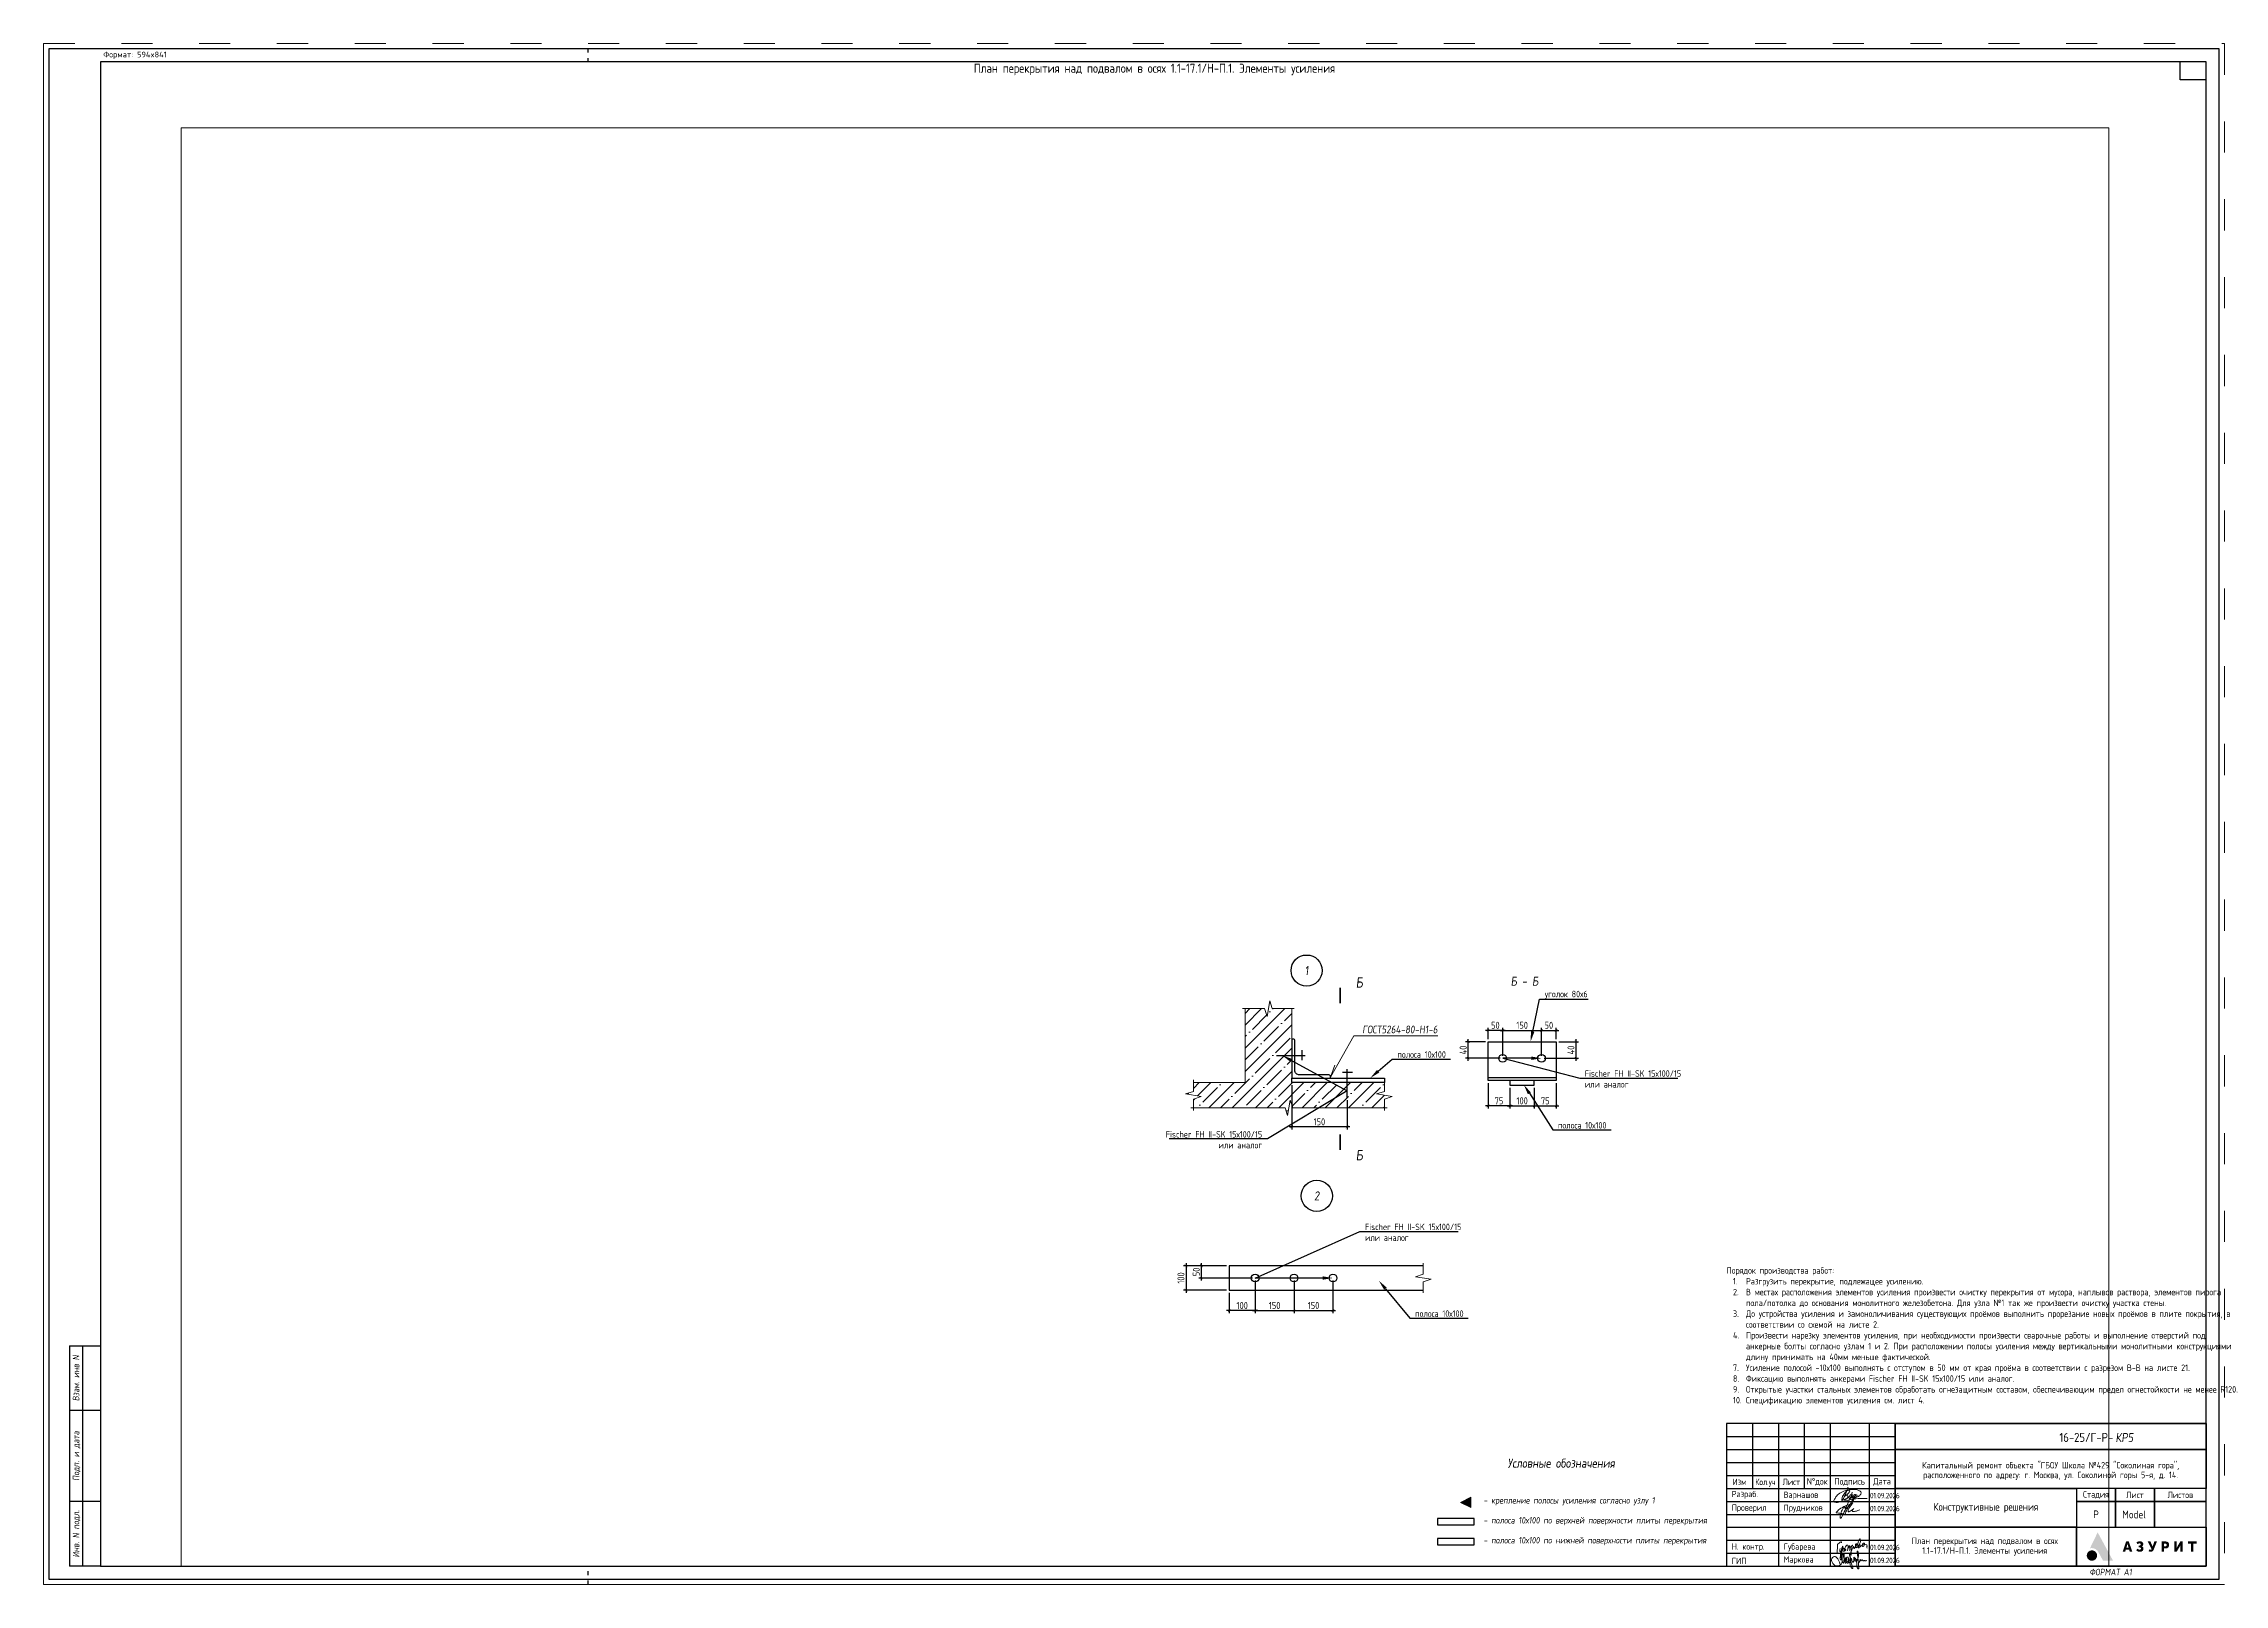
# Paper-space layout '3' of a CAD drawing. Header units: millimetres. Extents: x 2 to 843, y -2 to 592.
import ezdxf
from ezdxf import colors
from ezdxf.entities.mleader import LeaderData, LeaderLine
from ezdxf.enums import TextEntityAlignment as Align
from ezdxf.math import Vec2, Vec3

# ---------------------------------------------------------------- set-up
doc = ezdxf.new("R2010")
doc.units = ezdxf.units.MM
doc.header["$PDMODE"] = 34
doc.linetypes.add('ACAD_ISO03W100', pattern=[30, 12, -18])
doc.layers.get('Defpoints').update_dxf_attribs({"lineweight": 0})
doc.layers.add('_NPLT_SIGN', color=5, linetype='Continuous', lineweight=5)
doc.layers.add('КР_Размеры', color=7, linetype='Continuous', lineweight=5)
for name, color, linetype in [('_RAMKA', 7, 'Continuous'), ('_STAMP', 7, 'Continuous'), ('_TEXT', 7, 'Continuous'), ('КР_Металл', 3, 'Continuous'), ('КР_Основная', 7, 'Continuous')]:
    doc.layers.add(name, color=color, linetype=linetype)
doc.styles.add('ISOCPEUR', font='isocpeur.ttf', dxfattribs={"width": 0.85})
doc.styles.add('SIMPLEX', font='simplex.shx', dxfattribs={"width": 0.85})
doc.dimstyles.new('R_1', dxfattribs={"dimtxt": 2.7, "dimasz": 1, "dimexe": 1, "dimexo": 1, "dimgap": 0.6, "dimtad": 1, "dimdec": 0, "dimrnd": 5, "dimzin": 4, "dimdsep": 46, "dimtxsty": 'ISOCPEUR', "dimblk": 'ARCHTICK', "dimcen": 0, "dimdle": 1, "dimclrd": 256, "dimclre": 256, "dimclrt": 256, "dimadec": 0, "dimazin": 0, "dimtfac": 2, "dimtdec": 0, "dimtofl": 0, "dimtmove": 0, "dimatfit": 3, "dimfxl": 1, "dimtvp": 3, "dimtfill": 1, "dimtolj": 1, "dimtzin": 0, "dimarcsym": 0})

psp = doc.layouts.new('3')

# ---------------------------------------------------------------- texts
at = {"layer": '_TEXT', "style": 'ISOCPEUR', "oblique": 7, "width": 0.85}
for s, p in [('1', (489.08, 234.64)), ('Б - Б', (573.11, 230.54)), ('2', (492.99, 147.77))]:
    psp.add_text(s, height=3.5, dxfattribs=at).set_placement(p, align=Align.MIDDLE_CENTER)
at = {"layer": '_TEXT', "lineweight": 5, "style": 'ISOCPEUR', "oblique": 7, "width": 0.85}
psp.add_text('ГОСТ5264-80-Н1-6', height=3, dxfattribs=at).set_placement((510.55, 210.44))
at = {"layer": '_TEXT', "style": 'ISOCPEUR', "oblique": 7, "width": 0.85}
for s, height, p in [('Условные обозначения', 3.5, (566.6, 42.97)), ('- крепление полосы усиления согласно узлу 1', 2.5, (557.28, 29.16)), ('- полоса 10х100 по верхней поверхности плиты перекрытия', 2.5, (557.28, 21.46)), ('- полоса 10х100 по нижней поверхности плиты перекрытия', 2.5, (557.28, 13.76))]:
    psp.add_text(s, height=height, dxfattribs=at).set_placement(p)
at = {"layer": '_TEXT', "insert": (430.41, 582.04), "char_height": 3.5, "attachment_point": 5, "style": 'ISOCPEUR'}
psp.add_mtext('План перекрытия над подвалом в осях 1.1-17.1/Н-П.1. Элементы усиления', dxfattribs=at)
at = {"layer": '_TEXT', "style": 'ISOCPEUR'}
for s, width, heights, insert, char_height, attachment_point in [('\\A1;Порядок производства работ:\\P\\pxi-2,l3,t3;1.^IРазгрузить перекрытие, подлежащее усилению.\\P2.^IВ местах расположения элементов усиления произвести очистку перекрытия от мусора, наплывов раствора, элементов пирога пола/потолка до основания монолитного железобетона. Для узла №1 так же произвести очистку участка стены.\\P3.^IДо устройства усиления и замоноличивания существующих проёмов выполнить прорезание новых проёмов в плите покрытия, в соответствии со схемой на листе 2.\\P4.^IПроизвести нарезку элементов усиления, при необходимости произвести сварочные работы и выполнение отверстий под анкерные болты согласно узлам 1 и 2. При расположении полосы усиления между вертикальными монолитными конструкциями длину принимать на 40мм меньше фактической.\\P7.^IУсиление полосой -10х100 выполнять с отступом в 50 мм от края проёма в соответствии с разрезом В-В на листе 21.\\P8.^IФиксацию выполнять анкерами Fischer FH II-SK 15х100/15 или аналог.\\P9.^IОткрытые участки стальных элементов обработать огнезащитным составом, обеспечивающим предел огнестойкости не менее R120.\\P10.^IСпецификацию элементов усиления см. лист 4.', 185, [0], (651, 120.28), 2.5, 1), ('Model', 13.3529, [9.08], (808.19, 24.96), 3, 5)]:
    psp.add_mtext_dynamic_manual_height_columns(s, width=width, gutter_width=12.5, heights=heights, dxfattribs=dict(at, insert=insert, char_height=char_height, attachment_point=attachment_point))
at = {"layer": '_TEXT', "color": 5, "insert": (750.58, 12.58), "char_height": 2.5, "attachment_point": 5, "line_spacing_factor": 0.9, "style": 'ISOCPEUR'}
psp.add_mtext_dynamic_manual_height_columns('{\\C256;План перекрытия над подвалом в осях 1.1-17.1/Н-П.1. Элементы усиления}', width=69.1586, gutter_width=0, heights=[14.57], dxfattribs=at)
at = {"layer": 'КР_Металл', "color": 0, "lineweight": 5, "style": 'ISOCPEUR', "oblique": 7, "width": 0.85}
psp.add_text('Б', height=4, dxfattribs=at).set_placement((508, 228.04))
psp.add_text('Б', height=4, dxfattribs=at).set_placement((508, 165.46), align=Align.TOP_LEFT)

# ---------------------------------------------------------------- blocks, each defined once
blk = doc.blocks.new('Логотип Азурит')
at = {"layer": '_STAMP', "linetype": 'Continuous', "true_color": 0x2a3756}
h = blk.add_hatch(color=159, dxfattribs=at)
h.dxf.hatch_style = 1
h.paths.add_polyline_path([(-39.4, 8.5), (-40.02, 9.65), (-40.61, 10.74), (-41.14, 11.7), (-41.62, 12.59), (-41.79, 12.89), (-41.86, 13.01), (-41.91, 12.94), (-41.99, 12.78), (-42.39, 11.96), (-42.77, 11.18), (-43.09, 10.5), (-43.47, 9.72), (-44.18, 8.26), (-44.5, 7.6), (-44.73, 7.14), (-44.85, 6.9), (-44.7, 6.93), (-44.51, 6.95), (-44.27, 6.97), (-44.09, 6.97), (-43.91, 6.96), (-43.74, 6.94), (-43.56, 6.91), (-43.39, 6.87), (-43.22, 6.81), (-43.05, 6.75), (-42.89, 6.68), (-42.73, 6.59), (-42.58, 6.5), (-42.43, 6.4), (-42.29, 6.29), (-42.15, 6.17), (-42.03, 6.04), (-41.91, 5.91), (-41.79, 5.77), (-41.72, 5.65), (-41.63, 5.5), (-41.3, 4.9), (-41.02, 4.39), (-40.57, 3.56), (-40.05, 2.59), (-39.78, 2.11), (-37.86, 2.11), (-36.5, 2.11), (-35.94, 2.12), (-36.48, 3.13), (-36.82, 3.75), (-37.16, 4.37), (-37.67, 5.33), (-38.2, 6.3), (-38.54, 6.93), (-38.87, 7.53)])
h = blk.add_hatch(color=159, dxfattribs=at)
h.dxf.hatch_style = 1
h.paths.add_polyline_path([(-29.3, 7.88), (-29.63, 8.84), (-29.86, 9.53), (-30.37, 9.54), (-30.87, 9.54), (-30.93, 9.38), (-31.26, 8.4), (-31.64, 7.27), (-31.97, 6.31), (-32.19, 5.64), (-32.05, 5.63), (-31.71, 5.62), (-31.23, 5.62), (-31.11, 6.03), (-30.99, 6.44), (-30.37, 6.44), (-29.75, 6.44), (-29.63, 6.03), (-29.52, 5.62), (-29.03, 5.62), (-28.54, 5.62), (-28.6, 5.8), (-28.93, 6.79)])
h.paths.add_polyline_path([(-30.77, 7.21), (-30.74, 7.31), (-30.56, 7.93), (-30.43, 8.43), (-30.39, 8.59), (-30.37, 8.65), (-30.35, 8.64), (-30.31, 8.45), (-30.22, 8.08), (-30.11, 7.66), (-30.01, 7.33), (-29.97, 7.21), (-30.37, 7.21)], flags=16)
h = blk.add_hatch(color=159, dxfattribs=at)
h.dxf.hatch_style = 1
h.paths.add_polyline_path([(-24.39, 7.35), (-24.47, 7.43), (-24.56, 7.5), (-24.66, 7.56), (-24.81, 7.65), (-24.74, 7.69), (-24.65, 7.75), (-24.55, 7.86), (-24.45, 7.97), (-24.38, 8.09), (-24.35, 8.18), (-24.32, 8.25), (-24.31, 8.34), (-24.3, 8.45), (-24.3, 8.65), (-24.31, 8.73), (-24.34, 8.82), (-24.41, 8.99), (-24.51, 9.14), (-24.63, 9.28), (-24.78, 9.39), (-24.95, 9.48), (-25.13, 9.55), (-25.34, 9.59), (-25.56, 9.6), (-25.74, 9.6), (-25.91, 9.58), (-26.08, 9.55), (-26.23, 9.51), (-26.39, 9.46), (-26.53, 9.39), (-26.67, 9.32), (-26.8, 9.23), (-26.9, 9.15), (-26.81, 8.98), (-26.64, 8.66), (-26.54, 8.5), (-26.51, 8.5), (-26.46, 8.54), (-26.35, 8.61), (-26.21, 8.67), (-26.07, 8.73), (-25.93, 8.77), (-25.82, 8.79), (-25.72, 8.79), (-25.62, 8.79), (-25.53, 8.76), (-25.46, 8.73), (-25.39, 8.68), (-25.34, 8.62), (-25.3, 8.55), (-25.26, 8.45), (-25.26, 8.36), (-25.27, 8.27), (-25.32, 8.18), (-25.36, 8.13), (-25.39, 8.08), (-25.44, 8.05), (-25.49, 8.02), (-25.63, 7.99), (-25.84, 7.98), (-26.1, 7.97), (-26.1, 7.6), (-26.1, 7.24), (-25.78, 7.23), (-25.54, 7.21), (-25.45, 7.2), (-25.38, 7.18), (-25.33, 7.15), (-25.28, 7.12), (-25.25, 7.08), (-25.21, 7.02), (-25.19, 6.96), (-25.17, 6.9), (-25.17, 6.76), (-25.18, 6.7), (-25.2, 6.64), (-25.23, 6.58), (-25.26, 6.53), (-25.31, 6.49), (-25.37, 6.45), (-25.44, 6.43), (-25.52, 6.41), (-25.69, 6.39), (-25.78, 6.39), (-25.87, 6.41), (-26, 6.45), (-26.16, 6.51), (-26.3, 6.6), (-26.43, 6.69), (-26.53, 6.76), (-26.77, 6.45), (-26.93, 6.26), (-26.97, 6.2), (-26.98, 6.15), (-26.97, 6.11), (-26.94, 6.07), (-26.82, 5.97), (-26.62, 5.84), (-26.41, 5.73), (-26.19, 5.65), (-25.97, 5.59), (-25.78, 5.57), (-25.53, 5.57), (-25.3, 5.58), (-25.12, 5.61), (-24.99, 5.65), (-24.87, 5.71), (-24.75, 5.78), (-24.64, 5.85), (-24.54, 5.94), (-24.45, 6.03), (-24.37, 6.13), (-24.31, 6.23), (-24.25, 6.37), (-24.21, 6.51), (-24.2, 6.66), (-24.2, 6.82), (-24.21, 6.94), (-24.24, 7.06), (-24.28, 7.16), (-24.33, 7.26)])
h = blk.add_hatch(color=159, dxfattribs=at)
h.dxf.hatch_style = 1
h.paths.add_polyline_path([(-19.61, 8.04), (-19.36, 8.68), (-19.14, 9.22), (-19.03, 9.53), (-19.17, 9.54), (-19.52, 9.54), (-20.02, 9.54), (-20.05, 9.44), (-20.31, 8.65), (-20.59, 7.81), (-20.63, 7.68), (-20.66, 7.62), (-20.67, 7.61), (-20.7, 7.67), (-20.82, 7.97), (-21.01, 8.4), (-21.34, 9.1), (-21.54, 9.54), (-22.06, 9.54), (-22.58, 9.54), (-22.4, 9.17), (-21.88, 8.17), (-21.32, 7.06), (-21.11, 6.63), (-21.09, 6.56), (-21.1, 6.52), (-21.15, 6.45), (-21.21, 6.41), (-21.28, 6.38), (-21.37, 6.37), (-21.45, 6.37), (-21.55, 6.39), (-21.64, 6.43), (-21.74, 6.49), (-21.82, 6.53), (-21.86, 6.49), (-21.92, 6.39), (-22.11, 6.05), (-22.23, 5.85), (-22.18, 5.81), (-22.08, 5.75), (-21.95, 5.69), (-21.81, 5.63), (-21.69, 5.59), (-21.51, 5.57), (-21.31, 5.57), (-21.12, 5.59), (-20.97, 5.62), (-20.88, 5.66), (-20.79, 5.71), (-20.71, 5.77), (-20.63, 5.84), (-20.56, 5.93), (-20.48, 6.02), (-20.35, 6.23), (-20.28, 6.35), (-20.21, 6.51), (-19.92, 7.25)])
h = blk.add_hatch(color=159, dxfattribs=at)
h.dxf.hatch_style = 1
h.paths.add_polyline_path([(-14.46, 7.53), (-14.41, 7.64), (-14.37, 7.74), (-14.33, 7.96), (-14.31, 8.19), (-14.32, 8.41), (-14.37, 8.63), (-14.45, 8.83), (-14.5, 8.93), (-14.55, 9.02), (-14.62, 9.1), (-14.69, 9.18), (-14.81, 9.29), (-14.92, 9.37), (-15.06, 9.43), (-15.21, 9.49), (-15.33, 9.52), (-15.49, 9.53), (-16.3, 9.54), (-17.21, 9.54), (-17.21, 7.58), (-17.21, 5.62), (-16.73, 5.62), (-16.25, 5.62), (-16.25, 6.23), (-16.25, 6.83), (-15.87, 6.83), (-15.58, 6.84), (-15.35, 6.86), (-15.17, 6.91), (-14.99, 6.98), (-14.83, 7.08), (-14.69, 7.2), (-14.56, 7.36)])
h.paths.add_polyline_path([(-15.6, 7.68), (-15.67, 7.66), (-15.95, 7.66), (-16.25, 7.66), (-16.25, 8.2), (-16.25, 8.74), (-15.93, 8.73), (-15.64, 8.72), (-15.57, 8.7), (-15.51, 8.67), (-15.42, 8.6), (-15.35, 8.51), (-15.32, 8.45), (-15.3, 8.39), (-15.29, 8.19), (-15.29, 8.07), (-15.3, 8), (-15.32, 7.94), (-15.35, 7.88), (-15.39, 7.82), (-15.43, 7.78), (-15.53, 7.71)], flags=16)
h = blk.add_hatch(color=159, dxfattribs=at)
h.dxf.hatch_style = 1
h.paths.add_polyline_path([(-10.09, 7.82), (-9.98, 8.03), (-9.94, 8.12), (-9.95, 7.93), (-9.96, 7.49), (-9.97, 6.69), (-9.97, 5.62), (-9.5, 5.62), (-9.04, 5.62), (-9.04, 7.58), (-9.04, 9.54), (-9.51, 9.54), (-9.99, 9.54), (-10.36, 8.91), (-10.84, 8.1), (-11.03, 7.78), (-11.26, 7.34), (-11.37, 7.13), (-11.42, 7.05), (-11.41, 7.31), (-11.39, 7.78), (-11.39, 8.55), (-11.39, 9.54), (-11.86, 9.54), (-12.34, 9.54), (-12.34, 7.58), (-12.34, 5.62), (-11.86, 5.62), (-11.37, 5.62), (-11.18, 5.95), (-10.61, 6.89), (-10.31, 7.42)])
h = blk.add_hatch(color=159, dxfattribs=at)
h.dxf.hatch_style = 1
h.paths.add_polyline_path([(-3.74, 9.14), (-3.74, 9.54), (-5.42, 9.54), (-7.09, 9.54), (-7.09, 9.14), (-7.09, 8.74), (-6.5, 8.74), (-5.9, 8.74), (-5.9, 7.18), (-5.9, 5.62), (-5.43, 5.62), (-4.95, 5.62), (-4.95, 7.18), (-4.95, 8.74), (-4.35, 8.74), (-3.74, 8.74)])
at = {"layer": '_STAMP', "linetype": 'Continuous', "true_color": 0x1447b7}
h = blk.add_hatch(color=162, dxfattribs=at)
h.dxf.hatch_style = 1
h.paths.add_polyline_path([(-42.09, 4.22), (-42.11, 4.4), (-42.15, 4.58), (-42.2, 4.76), (-42.27, 4.93), (-42.35, 5.1), (-42.45, 5.26), (-42.57, 5.41), (-42.7, 5.55), (-42.8, 5.64), (-42.91, 5.72), (-43.14, 5.86), (-43.38, 5.97), (-43.63, 6.05), (-43.89, 6.09), (-44.15, 6.1), (-44.42, 6.07), (-44.55, 6.04), (-44.68, 6.01), (-44.87, 5.94), (-45.05, 5.85), (-45.22, 5.74), (-45.37, 5.62), (-45.51, 5.49), (-45.63, 5.35), (-45.75, 5.19), (-45.84, 5.03), (-45.92, 4.85), (-45.98, 4.67), (-46.03, 4.49), (-46.06, 4.29), (-46.07, 4.1), (-46.05, 3.9), (-46.02, 3.7), (-45.97, 3.51), (-45.92, 3.37), (-45.87, 3.24), (-45.8, 3.11), (-45.72, 2.99), (-45.64, 2.88), (-45.54, 2.77), (-45.44, 2.67), (-45.33, 2.57), (-45.22, 2.49), (-45.1, 2.41), (-44.98, 2.34), (-44.85, 2.28), (-44.72, 2.22), (-44.58, 2.18), (-44.44, 2.15), (-44.3, 2.13), (-44.05, 2.12), (-43.8, 2.14), (-43.57, 2.19), (-43.34, 2.26), (-43.12, 2.37), (-42.92, 2.5), (-42.73, 2.65), (-42.56, 2.83), (-42.44, 2.99), (-42.34, 3.15), (-42.26, 3.32), (-42.19, 3.49), (-42.14, 3.67), (-42.11, 3.85), (-42.09, 4.03)])
blk = doc.blocks.new('_Azurit_Stamp')
at = {"layer": '_NPLT_SIGN'}
for points, knots in [([(-135.62, 26.32), (-135.39, 26.34), (-134.29, 26.7), (-133.23, 27.53), (-133.15, 28.05), (-132.93, 29.17), (-136.73, 29.8), (-138.89, 29.27), (-141.37, 28.37), (-142.8, 26.83), (-143.43, 25.69), (-143.77, 24.83), (-142.52, 24.49), (-140.48, 24.9), (-137.71, 25.59), (-134.61, 26.27), (-130.77, 26.07)], [0, 0, 0, 0, 0.00299112, 0.00630591, 0.00960495, 0.01564427, 0.0235417, 0.03307061, 0.04068731, 0.0472924, 0.052033, 0.05589459, 0.06060815, 0.06742814, 0.07629614, 0.08709949, 0.08709949, 0.08709949, 0.08709949]), ([(-136.58, 28.49), (-136.65, 27.69), (-137.47, 25.77), (-138.92, 22.35), (-140.01, 19.89), (-140.58, 18.99), (-140.92, 18.58), (-141.04, 18.51), (-141.23, 18.6), (-141.07, 20.12), (-140.57, 21.49), (-139.88, 22.55), (-139.54, 22.82), (-139.4, 22.9), (-139.29, 22.84), (-139.21, 22.54), (-139.21, 22.25), (-139.15, 22.15), (-138.89, 22.17), (-138.18, 22.75), (-136.93, 24.52), (-135.94, 26.06), (-135.72, 26.52)], [0, 0, 0, 0, 0.00721881, 0.01650567, 0.02467053, 0.02935577, 0.03125477, 0.03221528, 0.03426815, 0.03776523, 0.04241777, 0.04586757, 0.04789947, 0.04868087, 0.04933619, 0.05012318, 0.05091103, 0.05164706, 0.05307341, 0.0567387, 0.06211402, 0.06704161, 0.06704161, 0.06704161, 0.06704161]), ([(-138.54, 29.73), (-138.23, 30.29), (-138.17, 30.35), (-138.13, 30.35), (-138.13, 30.28), (-138.93, 28.09), (-140.15, 25.52), (-140.39, 25.35), (-140.48, 25.35), (-140.59, 26.12), (-140.3, 26.92), (-139.24, 28.44), (-138.32, 29.25), (-137.92, 29.41), (-137.51, 29.3), (-137.35, 28.84), (-137.93, 28.05), (-139.09, 27.12), (-139.52, 26.89), (-139.64, 26.84), (-139.64, 26.87), (-139.59, 26.92), (-138.96, 27.35), (-138.41, 27.4), (-138.16, 26.91), (-138.23, 26.73), (-138.23, 26.26), (-138.84, 25.79), (-139.34, 25.64), (-139.56, 25.64), (-139.65, 25.64), (-139.65, 25.69), (-139.46, 25.78), (-138.59, 26.13), (-138.21, 26.26), (-137.78, 26.59), (-137.49, 27.32), (-137.1, 27.59), (-136.7, 27.62), (-136.61, 27.38), (-136.65, 26.97), (-136.8, 26.68), (-137.14, 26.23), (-137.49, 26.08), (-137.79, 26.05), (-137.85, 26.42), (-137.68, 26.85)], [0, 0, 0, 0, 0.00084043, 0.00104969, 0.00371864, 0.00945796, 0.01543448, 0.01897204, 0.0202508, 0.02213745, 0.025948, 0.03024455, 0.03408673, 0.03636794, 0.03784103, 0.03991667, 0.0431516, 0.0463861, 0.04869202, 0.04940408, 0.04966041, 0.05061238, 0.05212417, 0.05416473, 0.05557826, 0.05690551, 0.05846862, 0.06038446, 0.06203112, 0.06293682, 0.06333319, 0.06371317, 0.06502521, 0.06671651, 0.06877673, 0.07066608, 0.07263578, 0.07445661, 0.07568926, 0.07685654, 0.07793779, 0.07936629, 0.08076287, 0.08213479, 0.0832984, 0.08454928, 0.08454928, 0.08454928, 0.08454928]), ([(-135.72, 26.52), (-137.1, 24.23), (-137.88, 22.99), (-138.57, 21.79), (-139.06, 20.78), (-139.41, 19.69)], [0, 0, 0, 0, 0.006033, 0.01037497, 0.01437395, 0.01437395, 0.01437395, 0.01437395]), ([(-136.29, 27.59), (-136.57, 27.2), (-136.75, 26.81), (-136.98, 26.46), (-136.81, 26.29), (-136.61, 26.3), (-136.19, 26.83), (-136.03, 27.05), (-135.71, 27.59), (-135.34, 27.7), (-135.25, 27.61), (-135.27, 27.34), (-135.62, 26.63), (-136.06, 25.44)], [0, 0, 0, 0, 0.0014448, 0.00263215, 0.00357107, 0.00479361, 0.00604223, 0.00776758, 0.00916622, 0.01041376, 0.01126103, 0.01255992, 0.01510728, 0.01510728, 0.01510728, 0.01510728]), ([(-136.06, 25.44), (-136.5, 24.84), (-137.04, 24.75), (-135.67, 27.04), (-134.99, 27.51), (-134.48, 27.51), (-134.72, 26.64), (-135.62, 26.32)], [0, 0, 0, 0, 0.0043322, 0.00875939, 0.01314743, 0.01560478, 0.01819439, 0.01819439, 0.01819439, 0.01819439]), ([(-139.41, 19.69), (-139.43, 19.91), (-139.63, 20.11), (-140.32, 20.29), (-140.76, 20.35), (-141.76, 20.46), (-142.53, 20.57), (-142.72, 20.7), (-142.65, 20.9), (-141.26, 22.19), (-139.23, 23.27), (-137.69, 23.83), (-136.3, 24.42)], [0, 0, 0, 0, 0.00133273, 0.00291014, 0.00527727, 0.00771089, 0.0099081, 0.01123956, 0.01378857, 0.01860342, 0.02498297, 0.03095103, 0.03095103, 0.03095103, 0.03095103]), ([(-136.3, 24.42), (-136.8, 23.81), (-137.6, 22.58), (-138.1, 21.69), (-138.17, 21.07), (-138.07, 20.88), (-137.65, 21.01), (-136.93, 21.48), (-136.33, 21.94), (-135.93, 22.22)], [0, 0, 0, 0, 0.00358547, 0.0069927, 0.00902813, 0.0104311, 0.01208248, 0.01432682, 0.01662101, 0.01662101, 0.01662101, 0.01662101]), ([(-135.93, 22.22), (-136.54, 21.62), (-136.54, 21.23), (-136.15, 21), (-135.58, 21.07), (-134.78, 21.3), (-133.61, 21.74)], [0, 0, 0, 0, 0.001856638, 0.003408182, 0.005449293, 0.008361929, 0.008361929, 0.008361929, 0.008361929]), ([(-142.35, 4.76), (-142.31, 6.1), (-142.19, 7.03), (-142.19, 8.02), (-142.19, 8.4), (-142.12, 8.47), (-141.13, 9.36), (-140.83, 9.44), (-140.71, 9.44), (-140.63, 9.36), (-140.63, 9.01)], [0, 0, 0, 0, 0.0035831, 0.00610071, 0.00770703, 0.00968285, 0.01159584, 0.01352143, 0.01412232, 0.01475797, 0.01475797, 0.01475797, 0.01475797]), ([(-138.29, 6.9), (-137.7, 7.13), (-137.2, 7.42), (-136.65, 7.8), (-136.5, 7.89), (-136.43, 7.99), (-136.45, 8.09), (-136.53, 8.06), (-136.81, 7.56), (-136.92, 7.19), (-137.02, 6.21), (-136.96, 5.01), (-136.96, 4.54), (-136.96, 4.29), (-137.07, 4.29), (-137.17, 4.39), (-137.17, 5.01), (-136.58, 6.81), (-136.14, 7.49), (-135.95, 7.64), (-135.91, 7.6), (-135.87, 7.46), (-135.87, 7.04), (-135.86, 6.83), (-135.81, 6.8), (-135.72, 6.85), (-135.13, 7.43), (-134.82, 8.04), (-134.75, 8.35), (-134.79, 8.59), (-134.91, 8.68), (-135.18, 8.5), (-135.29, 8.15), (-135.32, 7.59), (-135.14, 7.18), (-134.94, 7.11), (-134.63, 7.23), (-134.2, 7.66), (-133.63, 8.5), (-133.21, 9.61), (-133.37, 10.44), (-133.51, 10.51), (-133.58, 10.52), (-133.69, 10.49), (-133.9, 10.21), (-134.27, 9.2), (-134.44, 8.13), (-134.29, 7.34), (-134.09, 7.06), (-133.93, 7.06), (-133.38, 7.51), (-133.38, 7.96), (-133.47, 8.19), (-133.73, 8.2), (-133.87, 8.1), (-133.99, 7.85), (-134.05, 7.56), (-133.97, 7.39), (-133.86, 7.32), (-133.52, 7.37), (-132.77, 8.02), (-132.58, 8.25), (-132.44, 8.71), (-132.12, 8.89), (-131.73, 8.83), (-131.7, 8.24), (-132, 7.75), (-132.51, 7.42), (-132.67, 7.93), (-132.57, 8.38), (-132.52, 8.5), (-132.49, 8.32), (-132.37, 8.27), (-131.67, 8.31), (-131.16, 8.31), (-130.82, 8.28), (-130.82, 7.88), (-130.82, 7.62), (-130.87, 7.36), (-130.86, 7.16), (-130.76, 6.99)], [0, 0, 0, 0, 0.002061, 0.0036154, 0.0046696, 0.0050974, 0.0054418, 0.0062669, 0.0074082, 0.0095322, 0.012344, 0.0152477, 0.0173466, 0.0182547, 0.0187982, 0.0197454, 0.0226428, 0.0262833, 0.0295057, 0.0307223, 0.0311997, 0.0318816, 0.0327288, 0.0334831, 0.0338833, 0.0349628, 0.0367236, 0.0387232, 0.0400853, 0.0408698, 0.0416582, 0.0425762, 0.0439393, 0.0454368, 0.046769, 0.0478604, 0.0491315, 0.0512693, 0.0543417, 0.0576748, 0.0600731, 0.0612526, 0.0616232, 0.0622122, 0.0638923, 0.0666299, 0.069869, 0.0723061, 0.0737444, 0.0750704, 0.0765109, 0.078042, 0.0790802, 0.0798296, 0.0806092, 0.081431, 0.0822644, 0.0829363, 0.0836607, 0.0852585, 0.0870435, 0.0889793, 0.0902316, 0.0915967, 0.0930789, 0.0947907, 0.0967323, 0.0986141, 0.1003735, 0.1016008, 0.1024329, 0.1028978, 0.1039958, 0.1054643, 0.107171, 0.1085436, 0.10964, 0.1106443, 0.1114336, 0.1121611, 0.1121611, 0.1121611, 0.1121611]), ([(-141.15, 0.69), (-141.49, 2.09), (-142.47, 3.47), (-143.24, 3.85), (-144.27, 3.45), (-144.71, 2.44), (-144.21, 1.25), (-143.23, 0.16), (-141.92, 0), (-140.56, 0.76), (-140.41, 1.86), (-140.44, 3.76), (-140.44, 4.84)], [0, 0, 0, 0, 0.00435621, 0.00834068, 0.01168595, 0.01550962, 0.01972632, 0.02417924, 0.0289255, 0.03328241, 0.03828155, 0.04275783, 0.04275783, 0.04275783, 0.04275783]), ([(-141.15, 6.87), (-141.29, 6.45), (-141.29, 6.01), (-141.24, 5.59), (-141.12, 5.54), (-140.93, 5.67), (-140.46, 6.31), (-140.2, 6.99), (-140.1, 7.47), (-140.11, 7.7), (-140.17, 7.71), (-140.25, 7.67), (-140.63, 6.81), (-140.74, 5.65), (-140.74, 4.47), (-140.61, 3.49), (-140.61, 2.84), (-140.8, 2.44), (-140.95, 2.4), (-141.06, 2.4), (-141.2, 2.72), (-141.14, 3.85), (-140.91, 4.66), (-140.3, 6.17), (-139.96, 6.89), (-139.83, 7.02), (-139.71, 6.9), (-139.67, 6.45), (-139.62, 6.14), (-139.52, 5.95), (-139.34, 5.95), (-139.23, 6.03), (-139.11, 6.2), (-139.01, 6.47), (-139.12, 6.63), (-139.33, 6.52), (-139.44, 6.32), (-139.68, 5.86), (-139.72, 5.68), (-139.76, 5.59), (-139.78, 5.63), (-139.76, 5.78), (-139.38, 7.19), (-139.01, 7.73), (-138.57, 8.11), (-138.35, 8.19), (-138.17, 8.15), (-138.11, 7.96), (-138.02, 7.23), (-138.14, 6.91), (-138.34, 6.08), (-138.39, 6.03), (-138.44, 6.08), (-138.28, 6.61), (-137.93, 7.39), (-137.7, 7.76), (-137.48, 7.97), (-137.44, 7.86), (-137.5, 6.81), (-137.5, 6.25), (-137.53, 6.08)], [0, 0, 0, 0, 0.00141903, 0.00251453, 0.00337203, 0.00464653, 0.00656525, 0.00877126, 0.01035522, 0.01120876, 0.01162334, 0.0128081, 0.0152087, 0.01880295, 0.02245602, 0.02553595, 0.02780375, 0.02915839, 0.02992211, 0.0305915, 0.03233411, 0.03487331, 0.03881069, 0.04238535, 0.04524248, 0.04650068, 0.0473813, 0.04840926, 0.04948548, 0.0502589, 0.05082659, 0.051391, 0.05208083, 0.05284209, 0.05363298, 0.05434785, 0.05541659, 0.0564329, 0.05731609, 0.05768512, 0.05801426, 0.05982684, 0.06230422, 0.06525775, 0.06687307, 0.06797065, 0.06863967, 0.06985615, 0.07125576, 0.07337441, 0.07476414, 0.07584655, 0.07660409, 0.07822482, 0.08024043, 0.08198553, 0.08292431, 0.08454256, 0.08644351, 0.08840011, 0.08840011, 0.08840011, 0.08840011]), ([(-140.2, 4.31), (-140.29, 4.83), (-140.54, 5.14), (-140.86, 5.19), (-141.1, 5.03), (-141.14, 4.31), (-140.54, 2.46), (-140.01, 1.28), (-139.93, 1.16), (-139.86, 1.17), (-139.77, 1.6), (-139.61, 3.06), (-139.61, 4.31), (-139.65, 4.8), (-139.77, 4.87), (-139.88, 4.87), (-139.95, 4.75), (-139.85, 3.64), (-139.52, 1.92), (-139.22, 1.11), (-139.1, 1.11), (-139.03, 1.18), (-138.66, 2.48), (-138.66, 2.92), (-138.73, 3.05), (-138.93, 3.05), (-139.14, 2.97), (-139.29, 2.75), (-139.26, 2.15), (-139.01, 1.8), (-138.74, 1.64), (-138.54, 1.3), (-138.18, 1.1), (-138.02, 1.14), (-137.8, 2.51), (-137.86, 3.11), (-138.16, 3.48), (-138.67, 3.51), (-138.99, 3.24), (-139.09, 2.76), (-138.95, 2.09), (-138.69, 1.69), (-138.47, 1.67), (-138.05, 1.98), (-137.95, 2.23), (-137.97, 2.77), (-138.07, 2.97), (-138.12, 3.01), (-138.14, 2.99), (-138.15, 2.9), (-138.09, 1.83), (-137.8, 1.41), (-137.56, 1.21), (-137.36, 1.27), (-137.03, 1.91), (-137.03, 2.57), (-137.27, 3.71), (-137.48, 4.43), (-137.53, 4.59), (-137.57, 4.61), (-137.59, 4.59), (-137.47, 3.81), (-136.86, 1.2), (-136.46, 0.08), (-136.28, -0.81), (-136.32, -0.94), (-136.42, -0.94), (-136.59, -0.91), (-137.13, -0.22), (-137.4, 0.67), (-137.54, 2), (-137.4, 2.73), (-137.04, 2.99), (-136.77, 2.95), (-136.73, 2.8), (-136.73, 2.45), (-136.59, 1.88), (-136.33, 1.53), (-136.19, 1.53), (-136.04, 1.58), (-135.99, 1.8), (-135.92, 2.21), (-135.85, 2.9), (-135.9, 3.2), (-135.92, 3.45), (-135.88, 3.5), (-135.79, 3.45), (-135.52, 2.77), (-135.34, 2.21), (-135.31, 2), (-135.33, 1.98), (-135.38, 2.03), (-135.49, 2.37), (-135.56, 2.62), (-135.49, 3.14), (-135.42, 3.21), (-135.28, 3.11), (-135.04, 2.61), (-134.86, 2.18), (-134.64, 2.16), (-134.4, 2.53), (-134.18, 3.41), (-134.02, 4.41), (-134.13, 5.33), (-134.32, 5.76), (-134.47, 5.88), (-134.6, 5.84), (-134.7, 5.63), (-134.57, 4.86), (-134.47, 4.09), (-134.26, 2.54), (-134.12, 1.29), (-134.12, 0.46), (-134.08, -0.14), (-133.99, -0.54), (-133.96, -0.89), (-134.09, -0.99), (-134.32, -0.95), (-134.62, -0.64), (-134.84, 1.08), (-134.89, 2.07), (-134.83, 2.63), (-134.67, 2.68), (-134.38, 2.47), (-134.26, 2.08), (-134.26, 1.86), (-134.26, 1.44), (-134.04, 1.25), (-133.8, 1.49), (-133.51, 2.34), (-133.42, 2.53), (-133.34, 2.55), (-133.23, 2.44), (-133.2, 2.13), (-133.13, 2.09), (-133, 2.17), (-132.87, 2.38), (-132.72, 2.52), (-132.57, 2.43), (-132.52, 2.24), (-132.35, 2.06), (-132.19, 2.06), (-132.08, 2.13), (-131.85, 2.2), (-131.59, 2.17), (-131.51, 2.08), (-131.29, 2.06), (-131.1, 2.11), (-130.9, 2.23)], [0, 0, 0, 0, 0.0013642, 0.0024716, 0.0039271, 0.0071604, 0.0114923, 0.0151992, 0.0168552, 0.017577, 0.0197425, 0.0231954, 0.0267048, 0.0287659, 0.0295817, 0.0300123, 0.031498, 0.0347832, 0.0388614, 0.0418614, 0.0430502, 0.0447716, 0.0468358, 0.0489595, 0.0498178, 0.0504412, 0.0511968, 0.0523995, 0.0538233, 0.0552935, 0.0565438, 0.0577717, 0.0588373, 0.0609859, 0.0633503, 0.0660541, 0.0677903, 0.0693288, 0.0708886, 0.0726354, 0.0744423, 0.0759439, 0.0772831, 0.0783918, 0.0798486, 0.0809736, 0.0818741, 0.0822252, 0.0824312, 0.0837412, 0.0855667, 0.0876358, 0.0887665, 0.0901391, 0.0918825, 0.0946733, 0.0974863, 0.0997671, 0.1008166, 0.101087, 0.1020353, 0.1058616, 0.110959, 0.1161878, 0.1186349, 0.1198924, 0.1203364, 0.1215942, 0.123759, 0.1272016, 0.1305016, 0.133259, 0.1348584, 0.1358061, 0.1366498, 0.1378419, 0.1393454, 0.1406226, 0.1414171, 0.1419862, 0.1428554, 0.1443162, 0.1458558, 0.147224, 0.1479078, 0.1483694, 0.1493507, 0.1509007, 0.1525761, 0.1534842, 0.1538318, 0.1543395, 0.1550943, 0.1563412, 0.1572985, 0.1581547, 0.1590571, 0.160364, 0.1617296, 0.1629626, 0.1646785, 0.1672603, 0.1703712, 0.1730004, 0.1747326, 0.175603, 0.1762204, 0.1774892, 0.1794496, 0.1828662, 0.186801, 0.1907892, 0.1937227, 0.1957314, 0.1972287, 0.1982494, 0.1990669, 0.1999687, 0.2025853, 0.2060361, 0.2096286, 0.2115128, 0.2127044, 0.213734, 0.2148092, 0.2159556, 0.216966, 0.2181091, 0.2197772, 0.2213504, 0.222648, 0.2231309, 0.2237283, 0.2243257, 0.2249206, 0.2254421, 0.2261004, 0.22678, 0.2274149, 0.2280973, 0.2287697, 0.2293729, 0.2299582, 0.230652, 0.2313279, 0.2319846, 0.2325681, 0.2332749, 0.2332749, 0.2332749, 0.2332749])]:
    blk.add_open_spline(points, degree=3, knots=knots, dxfattribs=at)
at = {"layer": '_STAMP'}
for p, q in [((-175, 55), (-175, 30)), ((-165, 55), (-165, 0)), ((-155, 55), (-155, 30)), ((-145, 55), (-145, 0)), ((-130, 55), (-130, 0)), ((-120, 55), (-120, 0)), ((-185, 50), (-120, 50)), ((-185, 45), (-120, 45)), ((-185, 40), (-120, 40)), ((-185, 35), (-120, 35)), ((-185, 30), (-120, 30)), ((-185, 25), (-120, 25)), ((-185, 20), (-120, 20)), ((-185, 15), (-120, 15)), ((-185, 10), (-120, 10)), ((-185, 5), (-120, 5))]:
    blk.add_line(p, q, dxfattribs=at)
for points in [[(-185, 0), (0, 0), (0, 55), (-185, 55)], [(-120, 55), (0, 55), (0, 45), (-120, 45)], [(-120, 45), (0, 45), (0, 30), (-120, 30)], [(-120, 30), (-50, 30), (-50, 15), (-120, 15)], [(-50, 25), (-35, 25), (-35, 30), (-50, 30)], [(-35, 25), (-20, 25), (-20, 30), (-35, 30)], [(-20, 25), (0, 25), (0, 30), (-20, 30)], [(-50, 15), (-35, 15), (-35, 25), (-50, 25)], [(-35, 15), (-20, 15), (-20, 25), (-35, 25)], [(-20, 15), (0, 15), (0, 25), (-20, 25)], [(-120, 15), (-50, 15), (-50, 0), (-120, 0)], [(-50, 15), (0, 15), (0, 0), (-50, 0)], [(-50, 15), (0, 15), (0, 0), (-50, 0)]]:
    blk.add_lwpolyline(points, close=True, dxfattribs=at)
at = {"linetype": 'Continuous'}
blk.add_blockref('Логотип Азурит', (0, 0), dxfattribs=at)
blk.add_blockref('Логотип Азурит', (0, 0), dxfattribs=at)
at = {"layer": '_TEXT', "style": 'ISOCPEUR', "oblique": 7, "width": 0.85}
blk.add_text('КР5', height=3.5, dxfattribs=at).set_placement((-35, 49.62), align=Align.MIDDLE_LEFT)
at = {"layer": '_TEXT', "line_spacing_factor": 0.9, "style": 'ISOCPEUR'}
for s, width, heights, insert, char_height, attachment_point in [('16-25/Г-Р-', 69.1586, [9.61], (-35.88, 49.66), 3.5, 6), ('\\pxqc;Капитальный ремонт объекта "ГБОУ Школа №429 "Соколиная гора",\\Pрасположенного по адресу: г. Москва, ул. Соколиной горы 5-я, д. 14.', 120, [14.01], (-60, 36.73), 2.5, 5), ('Конструктивные решения', 69.1586, [14.57], (-85, 22.5), 3, 5)]:
    blk.add_mtext_dynamic_manual_height_columns(s, width=width, gutter_width=0, heights=heights, dxfattribs=dict(at, insert=insert, char_height=char_height, attachment_point=attachment_point))
at = {"layer": '_TEXT', "style": 'ISOCPEUR'}
for s, width, heights, insert, char_height, attachment_point in [('Изм', 10, [0], (-180, 32.5), 2.5, 5), ('{\\W0.7;Кол.уч}', 10, [0], (-170, 32.17), 2.5, 5), ('Лист', 10, [0], (-160, 32.5), 2.5, 5), ('N%%Dдок', 10, [0], (-150, 32.5), 2.5, 5), ('Подпись', 10, [0], (-137.5, 32.5), 2.5, 5), ('Дата', 10, [0], (-125, 32.5), 2.5, 5), ('Разраб.', 20, [0], (-183, 27.5), 2.4, 4), ('Варнашов', 19.0361, [0], (-163, 27.23), 2.4, 4), ('{\\W0.82;\\T0.92;01.09.2026}', 7.4894, [0], (-129.7, 27.23), 2.1, 4), ('Стадия', 15, [0], (-42.5, 27.5), 2.5, 5), ('Лист', 15, [0], (-27.5, 27.5), 2.5, 5), ('Листов', 15, [0], (-10, 27.5), 2.5, 5), ('Проверил', 20, [0], (-183, 22.27), 2.4, 4), ('Прудников', 19.0361, [0], (-163, 22.23), 2.4, 4), ('{\\W0.82;\\T0.92;01.09.2026}', 7.4894, [0], (-129.7, 22.23), 2.1, 4), ('Р', 13.3529, [9.08], (-42.5, 20), 3, 5), ('Н. контр.', 20, [0], (-183, 7.27), 2.4, 4), ('Губарева', 19.0361, [0], (-163, 7.23), 2.4, 4), ('ГИП', 20, [0], (-183, 2.04), 2.4, 4), ('Маркова', 19.0361, [0], (-163, 2.29), 2.4, 4), ('{\\W0.82;\\T0.92;01.09.2026}', 7.4894, [0], (-129.7, 7.23), 2.1, 4), ('{\\W0.82;\\T0.92;01.09.2026}', 7.4894, [0], (-129.7, 2.23), 2.1, 4)]:
    blk.add_mtext_dynamic_manual_height_columns(s, width=width, gutter_width=12.5, heights=heights, dxfattribs=dict(at, insert=insert, char_height=char_height, attachment_point=attachment_point))
blk = doc.blocks.new('_ArchTick')
at = {"color": 0, "linetype": 'ByBlock', "const_width": 0.15}
blk.add_lwpolyline([(-0.5, -0.5), (0.5, 0.5)], dxfattribs=at)
blk = doc.blocks.new('*D1404')
at = {"layer": 'Defpoints', "color": 0, "transparency": 16777216}
for p in [(469.23, 116.11), (484.23, 116.11), (484.23, 103.57)]:
    blk.add_point(p, dxfattribs=at)
at = {"layer": 'КР_Размеры', "lineweight": -2, "transparency": 16777216}
for p, q in [((469.23, 115.11), (469.23, 102.57)), ((484.23, 115.11), (484.23, 102.57)), ((468.23, 103.57), (485.23, 103.57))]:
    blk.add_line(p, q, dxfattribs=at)
at = {"layer": 'КР_Размеры', "lineweight": -2, "transparency": 16777216, "rotation": 180}
blk.add_blockref('_ArchTick', (469.23, 103.57), dxfattribs=at)
at = {"layer": 'КР_Размеры', "lineweight": -2, "transparency": 16777216}
blk.add_blockref('_ArchTick', (484.23, 103.57), dxfattribs=at)
at = {"layer": 'КР_Размеры', "transparency": 16777216, "insert": (476.73, 105.52), "char_height": 2.7, "attachment_point": 5, "style": 'ISOCPEUR', "bg_fill": 3, "box_fill_scale": 1.1, "bg_fill_color": 256, "bg_fill_true_color": 13158600, "bg_fill_transparency": 0}
blk.add_mtext('\\A1;150', dxfattribs=at)
blk = doc.blocks.new('*D1405')
at = {"layer": 'Defpoints', "color": 0, "transparency": 16777216}
for p in [(484.23, 116.11), (499.23, 116.11), (499.23, 103.57)]:
    blk.add_point(p, dxfattribs=at)
at = {"layer": 'КР_Размеры', "lineweight": -2, "transparency": 16777216}
for p, q in [((484.23, 115.11), (484.23, 102.57)), ((499.23, 115.11), (499.23, 102.57)), ((483.23, 103.57), (500.23, 103.57))]:
    blk.add_line(p, q, dxfattribs=at)
at = {"layer": 'КР_Размеры', "lineweight": -2, "transparency": 16777216, "rotation": 180}
blk.add_blockref('_ArchTick', (484.23, 103.57), dxfattribs=at)
at = {"layer": 'КР_Размеры', "lineweight": -2, "transparency": 16777216}
blk.add_blockref('_ArchTick', (499.23, 103.57), dxfattribs=at)
at = {"layer": 'КР_Размеры', "transparency": 16777216, "insert": (491.73, 105.52), "char_height": 2.7, "attachment_point": 5, "style": 'ISOCPEUR', "bg_fill": 3, "box_fill_scale": 1.1, "bg_fill_color": 256, "bg_fill_true_color": 13158600, "bg_fill_transparency": 0}
blk.add_mtext('\\A1;150', dxfattribs=at)
blk = doc.blocks.new('*D1406')
at = {"layer": 'Defpoints', "color": 0, "transparency": 16777216}
for p in [(459.23, 111.41), (469.23, 116.11)]:
    blk.add_point(p, dxfattribs=at)
at = {"layer": 'КР_Размеры', "lineweight": -2, "transparency": 16777216}
for p, q in [((459.23, 110.41), (459.23, 102.57)), ((469.23, 115.11), (469.23, 102.57)), ((470.23, 103.57), (458.23, 103.57))]:
    blk.add_line(p, q, dxfattribs=at)
at = {"layer": 'КР_Размеры', "lineweight": -2, "transparency": 16777216, "rotation": 180}
blk.add_blockref('_ArchTick', (459.23, 103.57), dxfattribs=at)
at = {"layer": 'КР_Размеры', "lineweight": -2, "transparency": 16777216}
blk.add_blockref('_ArchTick', (469.23, 103.57), dxfattribs=at)
at = {"layer": 'КР_Размеры', "transparency": 16777216, "insert": (464.23, 105.52), "char_height": 2.7, "attachment_point": 5, "style": 'ISOCPEUR', "bg_fill": 3, "box_fill_scale": 1.1, "bg_fill_color": 256, "bg_fill_true_color": 13158600, "bg_fill_transparency": 0}
blk.add_mtext('\\A1;100', dxfattribs=at)
at = {"layer": 'Defpoints', "color": 0, "transparency": 16777216}
blk.add_point((459.23, 103.57), dxfattribs=at)
blk = doc.blocks.new('*D1407')
at = {"layer": 'Defpoints', "color": 0, "transparency": 16777216}
for p in [(459.23, 120.82), (469.23, 116.11)]:
    blk.add_point(p, dxfattribs=at)
at = {"layer": 'КР_Размеры', "lineweight": -2, "transparency": 16777216}
for p, q in [((458.23, 120.82), (447.48, 120.82)), ((448.48, 115.11), (448.48, 121.82)), ((468.23, 116.11), (447.48, 116.11))]:
    blk.add_line(p, q, dxfattribs=at)
for p, rotation in [((448.48, 120.82), 90), ((448.48, 116.11), 270)]:
    blk.add_blockref('_ArchTick', p, dxfattribs=dict(at, rotation=rotation))
at = {"layer": 'КР_Размеры', "transparency": 16777216, "insert": (446.53, 118.47), "char_height": 2.7, "attachment_point": 5, "rotation": 90, "style": 'ISOCPEUR', "bg_fill": 3, "box_fill_scale": 1.1, "bg_fill_color": 256, "bg_fill_true_color": 13158600, "bg_fill_transparency": 0}
blk.add_mtext('\\A1;50', dxfattribs=at)
at = {"layer": 'Defpoints', "color": 0, "transparency": 16777216}
blk.add_point((448.48, 120.82), dxfattribs=at)
blk = doc.blocks.new('*D1408')
at = {"layer": 'Defpoints', "color": 0, "transparency": 16777216}
for p in [(459.23, 120.82), (459.23, 111.41)]:
    blk.add_point(p, dxfattribs=at)
at = {"layer": 'КР_Размеры', "lineweight": -2, "transparency": 16777216}
for p, q in [((458.23, 120.82), (441.56, 120.82)), ((442.56, 121.82), (442.56, 110.41)), ((458.23, 111.41), (441.56, 111.41))]:
    blk.add_line(p, q, dxfattribs=at)
for p, rotation in [((442.56, 120.82), 90), ((442.56, 111.41), 270)]:
    blk.add_blockref('_ArchTick', p, dxfattribs=dict(at, rotation=rotation))
at = {"layer": 'КР_Размеры', "transparency": 16777216, "insert": (440.61, 116.11), "char_height": 2.7, "attachment_point": 5, "rotation": 90, "style": 'ISOCPEUR', "bg_fill": 3, "box_fill_scale": 1.1, "bg_fill_color": 256, "bg_fill_true_color": 13158600, "bg_fill_transparency": 0}
blk.add_mtext('\\A1;100', dxfattribs=at)
at = {"layer": 'Defpoints', "color": 0, "transparency": 16777216}
blk.add_point((442.56, 111.41), dxfattribs=at)
blk = doc.blocks.new('*U184')
at = {"color": 0, "linetype": 'ByBlock', "lineweight": -2, "ltscale": 100}
blk.add_lwpolyline([(0, 0), (75, 0), (75, 3, 0.414214), (72, 6), (15, 6, -0.414214), (6, 15), (6, 72, 0.414214), (3, 75), (0, 75)], format="xyb", close=True, dxfattribs=at)
blk = doc.blocks.new('*D1409')
at = {"layer": 'Defpoints', "color": 0, "transparency": 16777216}
for p in [(579.68, 211.59), (564.68, 200.83), (579.68, 200.83)]:
    blk.add_point(p, dxfattribs=at)
at = {"layer": 'КР_Размеры', "lineweight": -2, "transparency": 16777216}
for p, q in [((563.68, 211.59), (580.68, 211.59)), ((564.68, 201.83), (564.68, 212.59)), ((579.68, 201.83), (579.68, 212.59))]:
    blk.add_line(p, q, dxfattribs=at)
at = {"layer": 'КР_Размеры', "lineweight": -2, "transparency": 16777216, "rotation": 180}
blk.add_blockref('_ArchTick', (564.68, 211.59), dxfattribs=at)
at = {"layer": 'КР_Размеры', "lineweight": -2, "transparency": 16777216}
blk.add_blockref('_ArchTick', (579.68, 211.59), dxfattribs=at)
at = {"layer": 'КР_Размеры', "transparency": 16777216, "insert": (572.18, 213.54), "char_height": 2.7, "attachment_point": 5, "style": 'ISOCPEUR', "bg_fill": 3, "box_fill_scale": 1.1, "bg_fill_color": 256, "bg_fill_true_color": 13158600, "bg_fill_transparency": 0}
blk.add_mtext('\\A1;150', dxfattribs=at)
blk = doc.blocks.new('*D1410')
at = {"layer": 'Defpoints', "color": 0, "transparency": 16777216}
for p in [(559.03, 207.21), (564.68, 200.83)]:
    blk.add_point(p, dxfattribs=at)
at = {"layer": 'КР_Размеры', "lineweight": -2, "transparency": 16777216}
for p, q in [((565.68, 211.59), (558.03, 211.59)), ((559.03, 208.21), (559.03, 212.59)), ((564.68, 201.83), (564.68, 212.59))]:
    blk.add_line(p, q, dxfattribs=at)
at = {"layer": 'КР_Размеры', "lineweight": -2, "transparency": 16777216, "rotation": 180}
blk.add_blockref('_ArchTick', (559.03, 211.59), dxfattribs=at)
at = {"layer": 'КР_Размеры', "lineweight": -2, "transparency": 16777216}
blk.add_blockref('_ArchTick', (564.68, 211.59), dxfattribs=at)
at = {"layer": 'КР_Размеры', "transparency": 16777216, "insert": (561.85, 213.54), "char_height": 2.7, "attachment_point": 5, "style": 'ISOCPEUR', "bg_fill": 3, "box_fill_scale": 1.1, "bg_fill_color": 256, "bg_fill_true_color": 13158600, "bg_fill_transparency": 0}
blk.add_mtext('\\A1;50', dxfattribs=at)
at = {"layer": 'Defpoints', "color": 0, "transparency": 16777216}
blk.add_point((559.03, 211.59), dxfattribs=at)
blk = doc.blocks.new('*D1411')
at = {"layer": 'Defpoints', "color": 0, "transparency": 16777216}
for p in [(585.33, 207.21), (579.68, 200.83)]:
    blk.add_point(p, dxfattribs=at)
at = {"layer": 'КР_Размеры', "lineweight": -2, "transparency": 16777216}
for p, q in [((578.68, 211.59), (586.33, 211.59)), ((579.68, 201.83), (579.68, 212.59)), ((585.33, 208.21), (585.33, 212.59))]:
    blk.add_line(p, q, dxfattribs=at)
at = {"layer": 'КР_Размеры', "lineweight": -2, "transparency": 16777216, "rotation": 180}
blk.add_blockref('_ArchTick', (579.68, 211.59), dxfattribs=at)
at = {"layer": 'КР_Размеры', "lineweight": -2, "transparency": 16777216}
blk.add_blockref('_ArchTick', (585.33, 211.59), dxfattribs=at)
at = {"layer": 'КР_Размеры', "transparency": 16777216, "insert": (582.5, 213.54), "char_height": 2.7, "attachment_point": 5, "style": 'ISOCPEUR', "bg_fill": 3, "box_fill_scale": 1.1, "bg_fill_color": 256, "bg_fill_true_color": 13158600, "bg_fill_transparency": 0}
blk.add_mtext('\\A1;50', dxfattribs=at)
at = {"layer": 'Defpoints', "color": 0, "transparency": 16777216}
blk.add_point((585.33, 211.59), dxfattribs=at)
blk = doc.blocks.new('*D1412')
at = {"layer": 'Defpoints', "color": 0, "transparency": 16777216}
for p in [(559.03, 207.21), (564.68, 200.83)]:
    blk.add_point(p, dxfattribs=at)
at = {"layer": 'КР_Размеры', "lineweight": -2, "transparency": 16777216}
for p, q in [((558.03, 207.21), (550.4, 207.21)), ((551.4, 199.83), (551.4, 208.21)), ((563.68, 200.83), (550.4, 200.83))]:
    blk.add_line(p, q, dxfattribs=at)
for p, rotation in [((551.4, 207.21), 90), ((551.4, 200.83), 270)]:
    blk.add_blockref('_ArchTick', p, dxfattribs=dict(at, rotation=rotation))
at = {"layer": 'КР_Размеры', "transparency": 16777216, "insert": (549.45, 204.02), "char_height": 2.7, "attachment_point": 5, "rotation": 90, "style": 'ISOCPEUR', "bg_fill": 3, "box_fill_scale": 1.1, "bg_fill_color": 256, "bg_fill_true_color": 13158600, "bg_fill_transparency": 0}
blk.add_mtext('\\A1;40', dxfattribs=at)
at = {"layer": 'Defpoints', "color": 0, "transparency": 16777216}
blk.add_point((551.4, 207.21), dxfattribs=at)
blk = doc.blocks.new('*D1413')
at = {"layer": 'Defpoints', "color": 0, "transparency": 16777216}
blk.add_point((579.68, 200.83), dxfattribs=at)
at = {"layer": 'КР_Размеры', "lineweight": -2, "transparency": 16777216}
for p, q in [((586.33, 207.21), (593.96, 207.21)), ((592.96, 199.83), (592.96, 208.21)), ((580.68, 200.83), (593.96, 200.83))]:
    blk.add_line(p, q, dxfattribs=at)
for p, rotation in [((592.96, 207.21), 90), ((592.96, 200.83), 270)]:
    blk.add_blockref('_ArchTick', p, dxfattribs=dict(at, rotation=rotation))
at = {"layer": 'КР_Размеры', "transparency": 16777216, "insert": (591.01, 204.02), "char_height": 2.7, "attachment_point": 5, "rotation": 90, "style": 'ISOCPEUR', "bg_fill": 3, "box_fill_scale": 1.1, "bg_fill_color": 256, "bg_fill_true_color": 13158600, "bg_fill_transparency": 0}
blk.add_mtext('\\A1;40', dxfattribs=at)
at = {"layer": 'Defpoints', "color": 0, "transparency": 16777216}
for p in [(585.33, 207.21), (592.96, 207.21)]:
    blk.add_point(p, dxfattribs=at)
blk = doc.blocks.new('*D1414')
at = {"layer": 'Defpoints', "color": 0, "transparency": 16777216}
for p in [(567.47, 190.45), (576.88, 190.45)]:
    blk.add_point(p, dxfattribs=at)
at = {"layer": 'КР_Размеры', "lineweight": -2, "transparency": 16777216}
for p, q in [((567.47, 189.45), (567.47, 181.49)), ((576.88, 189.45), (576.88, 181.49)), ((566.47, 182.49), (577.88, 182.49))]:
    blk.add_line(p, q, dxfattribs=at)
at = {"layer": 'КР_Размеры', "lineweight": -2, "transparency": 16777216, "rotation": 180}
blk.add_blockref('_ArchTick', (567.47, 182.49), dxfattribs=at)
at = {"layer": 'КР_Размеры', "lineweight": -2, "transparency": 16777216}
blk.add_blockref('_ArchTick', (576.88, 182.49), dxfattribs=at)
at = {"layer": 'КР_Размеры', "transparency": 16777216, "insert": (572.18, 184.44), "char_height": 2.7, "attachment_point": 5, "style": 'ISOCPEUR', "bg_fill": 3, "box_fill_scale": 1.1, "bg_fill_color": 256, "bg_fill_true_color": 13158600, "bg_fill_transparency": 0}
blk.add_mtext('\\A1;100', dxfattribs=at)
at = {"layer": 'Defpoints', "color": 0, "transparency": 16777216}
blk.add_point((576.88, 182.49), dxfattribs=at)
blk = doc.blocks.new('*D1415')
at = {"layer": 'Defpoints', "color": 0, "transparency": 16777216}
for p in [(576.88, 190.45), (585.33, 192.21)]:
    blk.add_point(p, dxfattribs=at)
at = {"layer": 'КР_Размеры', "lineweight": -2, "transparency": 16777216}
for p, q in [((576.88, 189.45), (576.88, 181.49)), ((585.33, 191.21), (585.33, 181.49)), ((575.88, 182.49), (586.33, 182.49))]:
    blk.add_line(p, q, dxfattribs=at)
at = {"layer": 'КР_Размеры', "lineweight": -2, "transparency": 16777216, "rotation": 180}
blk.add_blockref('_ArchTick', (576.88, 182.49), dxfattribs=at)
at = {"layer": 'КР_Размеры', "lineweight": -2, "transparency": 16777216}
blk.add_blockref('_ArchTick', (585.33, 182.49), dxfattribs=at)
at = {"layer": 'КР_Размеры', "transparency": 16777216, "insert": (581.11, 184.44), "char_height": 2.7, "attachment_point": 5, "style": 'ISOCPEUR', "bg_fill": 3, "box_fill_scale": 1.1, "bg_fill_color": 256, "bg_fill_true_color": 13158600, "bg_fill_transparency": 0}
blk.add_mtext('\\A1;75', dxfattribs=at)
at = {"layer": 'Defpoints', "color": 0, "transparency": 16777216}
blk.add_point((585.33, 182.49), dxfattribs=at)
blk = doc.blocks.new('*D1416')
at = {"layer": 'Defpoints', "color": 0, "transparency": 16777216}
for p in [(559.03, 192.21), (567.47, 190.45)]:
    blk.add_point(p, dxfattribs=at)
at = {"layer": 'КР_Размеры', "lineweight": -2, "transparency": 16777216}
for p, q in [((559.03, 191.21), (559.03, 181.49)), ((567.47, 189.45), (567.47, 181.49)), ((568.47, 182.49), (558.03, 182.49))]:
    blk.add_line(p, q, dxfattribs=at)
at = {"layer": 'КР_Размеры', "lineweight": -2, "transparency": 16777216, "rotation": 180}
blk.add_blockref('_ArchTick', (559.03, 182.49), dxfattribs=at)
at = {"layer": 'КР_Размеры', "lineweight": -2, "transparency": 16777216}
blk.add_blockref('_ArchTick', (567.47, 182.49), dxfattribs=at)
at = {"layer": 'КР_Размеры', "transparency": 16777216, "insert": (563.25, 184.44), "char_height": 2.7, "attachment_point": 5, "style": 'ISOCPEUR', "bg_fill": 3, "box_fill_scale": 1.1, "bg_fill_color": 256, "bg_fill_true_color": 13158600, "bg_fill_transparency": 0}
blk.add_mtext('\\A1;75', dxfattribs=at)
at = {"layer": 'Defpoints', "color": 0, "transparency": 16777216}
blk.add_point((559.03, 182.49), dxfattribs=at)
blk = doc.blocks.new('*D1417')
at = {"layer": 'Defpoints', "color": 0, "transparency": 16777216}
for p in [(483.32, 191.45), (504.68, 185.63), (483.32, 174.39)]:
    blk.add_point(p, dxfattribs=at)
at = {"layer": 'КР_Размеры', "lineweight": -2, "transparency": 16777216}
for p, q in [((483.32, 190.45), (483.32, 173.39)), ((504.68, 184.63), (504.68, 173.39)), ((505.68, 174.39), (482.32, 174.39))]:
    blk.add_line(p, q, dxfattribs=at)
at = {"layer": 'КР_Размеры', "lineweight": -2, "transparency": 16777216, "rotation": 180}
blk.add_blockref('_ArchTick', (483.32, 174.39), dxfattribs=at)
at = {"layer": 'КР_Размеры', "lineweight": -2, "transparency": 16777216}
blk.add_blockref('_ArchTick', (504.68, 174.39), dxfattribs=at)
at = {"layer": 'КР_Размеры', "transparency": 16777216, "insert": (494, 176.34), "char_height": 2.7, "attachment_point": 5, "style": 'ISOCPEUR', "bg_fill": 3, "box_fill_scale": 1.1, "bg_fill_color": 256, "bg_fill_true_color": 13158600, "bg_fill_transparency": 0}
blk.add_mtext('\\A1;150', dxfattribs=at)
blk = doc.blocks.new('_DOP_POLE без согл')
at = {"layer": '_STAMP'}
for p, q in [((-12, 85), (-12, 0)), ((-12, 85), (0, 85)), ((-7, 85), (-7, 0)), ((0, 85), (0, 0)), ((0, 60), (-12, 60)), ((0, 25), (-12, 25)), ((0, 0), (-12, 0))]:
    blk.add_line(p, q, dxfattribs=at)
at = {"layer": '_TEXT', "style": 'ISOCPEUR', "oblique": 7, "width": 0.85}
for s, p in [('Взам. инв N', (-9.5, 72.5)), ('Подп. и дата', (-9.5, 42.5)), ('Инв. N подл.', (-9.5, 12.5))]:
    blk.add_text(s, height=2.5, rotation=90, dxfattribs=at).set_placement(p, align=Align.MIDDLE_CENTER)
blk = doc.blocks.new('*U1433')
at = {"color": 0}
for p, q in [((824, 580), (824, 587)), ((834, 580), (824, 580))]:
    blk.add_line(p, q, dxfattribs=at)
at = {"layer": '_RAMKA', "color": 253, "linetype": 'ACAD_ISO03W100', "ltscale": 0.12}
for p, q in [((210, 587), (210, 594)), ((210, 0), (210, 7))]:
    blk.add_line(p, q, dxfattribs=at)
at = {"layer": '_RAMKA', "color": 0}
for points in [[(2, 2), (839, 2), (839, 592), (2, 592)], [(22, 7), (834, 7), (834, 587), (22, 587)]]:
    blk.add_lwpolyline(points, close=True, dxfattribs=at)
at = {"layer": 'Defpoints', "color": 255}
for q in [(0, 594), (841, 0)]:
    blk.add_line((0, 0), q, dxfattribs=at)
at = {"layer": 'Defpoints', "color": 253, "linetype": 'ACAD_ISO03W100'}
blk.add_lwpolyline([(0, 594), (841, 594), (841, 0), (0, 0)], close=True, dxfattribs=at)
blk.add_blockref('_DOP_POLE без согл', (22, 7))
at = {"layer": '_RAMKA', "color": 8, "insert": (23, 589.5), "char_height": 2.2, "attachment_point": 4, "style": 'SIMPLEX'}
blk.add_mtext_dynamic_manual_height_columns('Формат: 594x841', width=59.7559, gutter_width=12.5, heights=[0], dxfattribs=at)
at = {"layer": '_RAMKA', "color": 8, "style": 'SIMPLEX', "oblique": 7, "width": 0.85}
blk.add_attdef('ФОРМАТ_А', (789, 3.5), '', height=2.5, dxfattribs=at)

# ---------------------------------------------------------------- hatches: boundary and pattern name
at = {"layer": 'КР_Металл', "lineweight": 5}
h = psp.add_hatch(dxfattribs=at)
h.set_pattern_fill('ANSI35', color=0)
h.set_pattern_definition([(45, (275.061, 149.0834), (-4.49013, 4.49013), []), (45, (279.5514, 149.0834), (-4.49013, 4.49013), [7.9375, -1.5875, 0, -1.5875])])
h.paths.add_polyline_path([(465.35, 191.45), (445.42, 191.45), (445.42, 188.08), (442.42, 187.08), (448.42, 186.08), (445.42, 185.08), (445.42, 181.72), (480.74, 181.72), (481.74, 178.72), (482.74, 184.72), (483.74, 181.72), (519.07, 181.72), (519.07, 185.08), (522.07, 186.08), (516.07, 187.08), (519.07, 188.08), (519.07, 191.45), (483.32, 191.45), (483.32, 219.96), (475.83, 219.96), (474.83, 222.96), (473.83, 216.96), (472.83, 219.96), (465.35, 219.96)])
h = psp.add_hatch(color=6, dxfattribs=at)
h.dxf.hatch_style = 1
h.paths.add_polyline_path([(548.41, 29.6), (552.41, 31.6), (552.41, 27.6)])

# ---------------------------------------------------------------- linework, layer by layer
at = {"layer": '_TEXT', "lineweight": 5}
for points in [[(465.35, 219.96), (465.35, 191.45), (445.42, 191.45)], [(464.35, 219.96), (472.83, 219.96), (473.83, 216.96), (474.83, 222.96), (475.83, 219.96), (484.32, 219.96)], [(483.32, 219.96), (483.32, 191.45), (519.07, 191.45)], [(499.98, 198.21), (498.32, 193.5), (507.29, 209.44), (539.73, 209.44)], [(445.42, 192.45), (445.42, 188.08), (442.42, 187.08), (448.42, 186.08), (445.42, 185.08), (445.42, 180.72)], [(519.07, 192.45), (519.07, 188.08), (516.07, 187.08), (522.07, 186.08), (519.07, 185.08), (519.07, 180.72)], [(444.42, 181.72), (480.74, 181.72), (481.74, 178.72), (482.74, 184.72), (483.74, 181.72), (520.07, 181.72)], [(534.06, 121.82), (534.06, 117.61), (531.06, 116.61), (537.06, 115.61), (534.06, 114.61), (534.06, 110.41)]]:
    psp.add_lwpolyline(points, dxfattribs=at)
at = {"layer": '_TEXT'}
for centre in [(489.08, 234.64), (492.99, 147.77)]:
    psp.add_circle(centre, 6, dxfattribs=at)
at = {"layer": 'КР_Металл', "color": 0, "lineweight": 5}
for points in [[(502, 222.04, 0.6, 0.6, 0), (502, 228.04, 0.6, 0.6, 0), (502, 226.04, 0, 0.8, 0), (506, 226.04, 0, 0, 0), (512, 226.04, 0, 0, 0)], [(502, 171.46, 0.6, 0.6, 0), (502, 165.46, 0.6, 0.6, 0), (502, 167.46, 0, 0.8, 0), (506, 167.46, 0, 0, 0), (512, 167.46, 0, 0, 0)]]:
    psp.add_lwpolyline(points, format="xyseb", dxfattribs=at)
at = {"layer": 'КР_Металл'}
for points in [[(477.51, 201.9), (488.53, 201.9)], [(487.22, 203.99), (487.22, 200.15)], [(506.77, 195.34), (502.94, 195.34)], [(504.68, 185.63), (504.68, 196.66)], [(534.06, 120.82), (459.23, 120.82), (459.23, 111.41), (534.06, 111.41)]]:
    psp.add_lwpolyline(points, dxfattribs=at)
at = {"layer": 'КР_Металл', "color": 7}
psp.add_lwpolyline([(559.03, 207.21), (585.33, 207.21), (585.33, 192.21), (559.03, 192.21)], close=True, dxfattribs=at)
at = {"layer": 'КР_Металл'}
for points in [[(483.32, 193.2), (519.07, 193.2), (519.07, 191.45), (483.32, 191.45)], [(567.47, 190.45), (576.88, 190.45), (576.88, 192.21), (567.47, 192.21)], [(553.71, 23.38), (539.54, 23.38), (539.54, 21), (553.71, 21)]]:
    psp.add_lwpolyline(points, close=True, dxfattribs=at)
at = {"layer": 'КР_Металл', "color": 7}
psp.add_lwpolyline([(559.03, 193.41), (585.33, 193.41)], dxfattribs=at)
at = {"layer": 'КР_Металл', "color": 6, "lineweight": 5}
psp.add_lwpolyline([(548.41, 29.6), (552.41, 31.6), (552.41, 27.6)], close=True, dxfattribs=at)
at = {"layer": 'КР_Металл', "color": 1}
psp.add_lwpolyline([(553.71, 15.68), (539.54, 15.68), (539.54, 13.3), (553.71, 13.3)], close=True, dxfattribs=at)
at = {"layer": 'КР_Металл'}
for centre in [(564.68, 200.83), (579.68, 200.83), (469.23, 116.11), (484.23, 116.11), (499.23, 116.11)]:
    psp.add_circle(centre, 1.5, dxfattribs=at)

# ---------------------------------------------------------------- block references
at = {"layer": '_STAMP'}
psp.add_blockref('_Azurit_Stamp', (836, 5), dxfattribs=at)
at = {"layer": 'КР_Металл', "color": 7, "xscale": 0.2, "yscale": 0.2, "zscale": 0.2}
psp.add_blockref('*U184', (483.32, 193.2), dxfattribs=at)

psp.set_redraw_order([(e.dxf.handle, doc.entitydb.next_handle()) for e in psp.query("TEXT MTEXT ATTDEF DIMENSION ARC_DIMENSION")])  # texts and dimensions are drawn at this point

# ---------------------------------------------------------------- leaders
at = {"layer": '_TEXT', "lineweight": 5}
ml = psp.add_multileader_mtext('Standard', dxfattribs=at)
ml.set_content('полоса 10х100', color=256, style='ISOCPEUR')
ml.set_leader_properties()
ml.build(insert=Vec2(0, 0))
ml.multileader.update_dxf_attribs({"has_dogleg": 0, "text_left_attachment_type": 6, "text_right_attachment_type": 6})
ctx = ml.context
ctx.base_point, ctx.char_height, ctx.plane_origin = Vec3(522.08, 200.54), 2.5, Vec3(511.71, 182.59)
ctx.left_attachment, ctx.right_attachment = 6, 6
notes = []
notes.append((ctx, [(0, (1, 1, 0), (514.08, 200.54), (1, 0), 8, [(0, [(513.62, 193.2)], 0, [])])]))
ctx.mtext.insert, ctx.mtext.flow_direction = Vec3(524.08, 203.54), 5
ml = psp.add_multileader_mtext('Standard', dxfattribs=at)
ml.set_content('полоса 10х100', color=256, style='ISOCPEUR')
ml.set_leader_properties()
ml.build(insert=Vec2(0, 0))
ml.multileader.update_dxf_attribs({"has_dogleg": 0, "text_left_attachment_type": 6, "text_right_attachment_type": 6})
ctx = ml.context
ctx.base_point, ctx.char_height, ctx.plane_origin = Vec3(528.9, 100.63), 2.5, Vec3(518.54, 82.67)
ctx.left_attachment, ctx.right_attachment = 6, 6
notes.append((ctx, [(0, (1, 1, 0), (520.9, 100.63), (1, 0), 8, [(0, [(516.91, 115.07)], 0, [])])]))
ctx.mtext.insert, ctx.mtext.flow_direction = Vec3(530.9, 103.63), 5
for ctx, leaders in notes:
    for number, flags, end, landing, length, lines in leaders:
        leader = LeaderData()
        leader.index, (leader.has_last_leader_line, leader.has_dogleg_vector, leader.attachment_direction) = number, flags
        leader.last_leader_point, leader.dogleg_vector, leader.dogleg_length = Vec3(end), Vec3(landing), length
        for number, points, colour, breaks in lines:
            line = LeaderLine()
            line.index, line.vertices, line.color, line.breaks = number, Vec3.list(points), colors.encode_raw_color(colour), breaks
            leader.lines.append(line)
        ctx.leaders.append(leader)

# ---------------------------------------------------------------- next in the draw order: dimensions: what is measured, and where the dimension line sits
at = {"layer": 'КР_Размеры'}
dim = psp.add_linear_dim(base=(579.68, 211.59), p1=(564.68, 200.83), p2=(579.68, 200.83), angle=180, text='150', dimstyle='R_1', override={"dimpost": '\\X'}, dxfattribs=at)
dim.commit()
dim.dimension.update_dxf_attribs({"geometry": '*D1409', "text_midpoint": (572.18, 213.54)})
dim = psp.add_linear_dim(base=(483.32, 174.39), p1=(504.68, 185.63), p2=(483.32, 191.45), text='150', dimstyle='R_1', override={"dimpost": '\\X'}, dxfattribs=at)
dim.commit()
dim.dimension.update_dxf_attribs({"geometry": '*D1417', "text_midpoint": (494, 176.34)})
dim = psp.add_aligned_dim(p1=(469.23, 116.11), p2=(484.23, 116.11), distance=-12.54, text='150', dimstyle='R_1', override={"dimpost": '\\X'}, dxfattribs=at)
dim.commit()
dim.dimension.update_dxf_attribs({"geometry": '*D1404', "text_midpoint": (476.73, 105.52)})

# ---------------------------------------------------------------- next in the draw order: dimensions: what is measured, and where the dimension line sits
for base, p1, p2, text, picture, middle in [((559.03, 211.59), (564.68, 200.83), (559.03, 207.21), '50', '*D1410', (561.85, 213.54)), ((585.33, 211.59), (579.68, 200.83), (585.33, 207.21), '50', '*D1411', (582.5, 213.54)), ((459.23, 103.57), (469.23, 116.11), (459.23, 111.41), '100', '*D1406', (464.23, 105.52)), ((499.23, 103.57), (484.23, 116.11), (499.23, 116.11), '150', '*D1405', (491.73, 105.52))]:
    dim = psp.add_linear_dim(base=base, p1=p1, p2=p2, angle=180, text=text, dimstyle='R_1', override={"dimpost": '\\X'}, dxfattribs=at)
    dim.commit()
    dim.dimension.update_dxf_attribs({"geometry": picture, "text_midpoint": middle})

# ---------------------------------------------------------------- next in the draw order: leaders
at = {"layer": '_TEXT', "lineweight": 5}
ml = psp.add_multileader_mtext('Standard', dxfattribs=at)
ml.set_content('Fischer FH II-SK 15х100/15\\Pили аналог', color=256, style='ISOCPEUR')
ml.set_leader_properties()
ml.build(insert=Vec2(0, 0))
ml.multileader.update_dxf_attribs({"has_dogleg": 0, "text_left_attachment_type": 6, "text_right_attachment_type": 6})
ctx = ml.context
ctx.base_point, ctx.char_height, ctx.plane_origin = Vec3(435.11, 169.76), 2.5, Vec3(439.48, 240.68)
ctx.left_attachment, ctx.right_attachment, ctx.text_align_type = 6, 6, 2
notes = []
notes.append((ctx, [(1, (1, 1, 0), (481.93, 169.76), (-1, 0), 8, [(1, [(479.71, 201.9), (504.68, 188.21)], 0, [])])]))
ctx.mtext.insert, ctx.mtext.alignment, ctx.mtext.flow_direction = Vec3(471.93, 172.76), 3, 5
for ctx, leaders in notes:
    for number, flags, end, landing, length, lines in leaders:
        leader = LeaderData()
        leader.index, (leader.has_last_leader_line, leader.has_dogleg_vector, leader.attachment_direction) = number, flags
        leader.last_leader_point, leader.dogleg_vector, leader.dogleg_length = Vec3(end), Vec3(landing), length
        for number, points, colour, breaks in lines:
            line = LeaderLine()
            line.index, line.vertices, line.color, line.breaks = number, Vec3.list(points), colors.encode_raw_color(colour), breaks
            leader.lines.append(line)
        ctx.leaders.append(leader)

# ---------------------------------------------------------------- next in the draw order: dimensions: what is measured, and where the dimension line sits
at = {"layer": 'КР_Размеры'}
for base, p1, p2, text, picture, middle in [((551.4, 207.21), (564.68, 200.83), (559.03, 207.21), '40', '*D1412', (549.45, 204.02)), ((592.96, 207.21), (579.68, 200.83), (585.33, 207.21), '40', '*D1413', (591.01, 204.02)), ((448.48, 120.82), (469.23, 116.11), (459.23, 120.82), '50', '*D1407', (446.53, 118.47))]:
    dim = psp.add_linear_dim(base=base, p1=p1, p2=p2, angle=90, text=text, dimstyle='R_1', override={"dimpost": '\\X'}, dxfattribs=at)
    dim.commit()
    dim.dimension.update_dxf_attribs({"geometry": picture, "text_midpoint": middle})

# ---------------------------------------------------------------- next in the draw order: dimensions: what is measured, and where the dimension line sits
dim = psp.add_linear_dim(base=(442.56, 111.41), p1=(459.23, 120.82), p2=(459.23, 111.41), angle=90, text='100', dimstyle='R_1', override={"dimpost": '\\X'}, dxfattribs=at)
dim.commit()
dim.dimension.update_dxf_attribs({"geometry": '*D1408', "text_midpoint": (440.61, 116.11)})

# ---------------------------------------------------------------- next in the draw order: leaders
at = {"layer": '_TEXT', "lineweight": 5}
ml = psp.add_multileader_mtext('Standard', dxfattribs=at)
ml.set_content('уголок 80х6', color=256, style='ISOCPEUR')
ml.set_leader_properties()
ml.build(insert=Vec2(0, 0))
ml.multileader.update_dxf_attribs({"has_dogleg": 0, "text_left_attachment_type": 6, "text_right_attachment_type": 6})
ctx = ml.context
ctx.base_point, ctx.char_height, ctx.plane_origin = Vec3(578.91, 223.6), 2.5, Vec3(569.35, 208.64)
ctx.left_attachment, ctx.right_attachment = 6, 6
notes = []
notes.append((ctx, [(0, (1, 1, 0), (570.91, 223.6), (1, 0), 8, [(0, [(575.42, 207.21)], 0, [])])]))
ctx.mtext.insert, ctx.mtext.flow_direction = Vec3(580.91, 226.85), 5
ml = psp.add_multileader_mtext('Standard', dxfattribs=at)
ml.set_content('Fischer FH II-SK 15х100/15\\Pили аналог', color=256, style='ISOCPEUR')
ml.set_leader_properties()
ml.build(insert=Vec2(0, 0))
ml.multileader.update_dxf_attribs({"has_dogleg": 0, "text_left_attachment_type": 6, "text_right_attachment_type": 6})
ctx = ml.context
ctx.base_point, ctx.char_height, ctx.plane_origin = Vec3(594.37, 193.2), 2.5, Vec3(587.51, 204.16)
ctx.left_attachment, ctx.right_attachment = 6, 6
notes.append((ctx, [(0, (1, 1, 0), (586.37, 193.2), (1, 0), 8, [(1, [(579.68, 200.83), (564.68, 200.83)], 0, [])])]))
ctx.mtext.insert, ctx.mtext.flow_direction = Vec3(596.37, 196.2), 5
ml = psp.add_multileader_mtext('Standard', dxfattribs=at)
ml.set_content('Fischer FH II-SK 15х100/15\\Pили аналог', color=256, style='ISOCPEUR')
ml.set_leader_properties()
ml.build(insert=Vec2(0, 0))
ml.multileader.update_dxf_attribs({"has_dogleg": 0, "text_left_attachment_type": 6, "text_right_attachment_type": 6})
ctx = ml.context
ctx.base_point, ctx.char_height, ctx.plane_origin = Vec3(509.6, 134.07), 2.5, Vec3(499.23, 116.11)
ctx.left_attachment, ctx.right_attachment = 6, 6
notes.append((ctx, [(0, (1, 1, 0), (501.6, 134.07), (1, 0), 8, [(2, [(499.23, 116.11), (484.23, 116.11), (469.23, 116.11)], 0, [])])]))
ctx.mtext.insert, ctx.mtext.flow_direction = Vec3(511.6, 137.07), 5
for ctx, leaders in notes:
    for number, flags, end, landing, length, lines in leaders:
        leader = LeaderData()
        leader.index, (leader.has_last_leader_line, leader.has_dogleg_vector, leader.attachment_direction) = number, flags
        leader.last_leader_point, leader.dogleg_vector, leader.dogleg_length = Vec3(end), Vec3(landing), length
        for number, points, colour, breaks in lines:
            line = LeaderLine()
            line.index, line.vertices, line.color, line.breaks = number, Vec3.list(points), colors.encode_raw_color(colour), breaks
            leader.lines.append(line)
        ctx.leaders.append(leader)

# ---------------------------------------------------------------- next in the draw order: dimensions: what is measured, and where the dimension line sits
at = {"layer": 'КР_Размеры'}
dim = psp.add_linear_dim(base=(576.88, 182.49), p1=(567.47, 190.45), p2=(576.88, 190.45), text='100', dimstyle='R_1', override={"dimpost": '\\X'}, dxfattribs=at)
dim.commit()
dim.dimension.update_dxf_attribs({"geometry": '*D1414', "text_midpoint": (572.18, 184.44)})

# ---------------------------------------------------------------- next in the draw order: dimensions: what is measured, and where the dimension line sits
for base, p1, p2, picture, middle in [((559.03, 182.49), (567.47, 190.45), (559.03, 192.21), '*D1416', (563.25, 184.44)), ((585.33, 182.49), (576.88, 190.45), (585.33, 192.21), '*D1415', (581.11, 184.44))]:
    dim = psp.add_linear_dim(base=base, p1=p1, p2=p2, text='75', dimstyle='R_1', override={"dimpost": '\\X'}, dxfattribs=at)
    dim.commit()
    dim.dimension.update_dxf_attribs({"geometry": picture, "text_midpoint": middle})

# ---------------------------------------------------------------- next in the draw order: block references
at = {"layer": 'КР_Основная'}
psp.add_blockref('*U1433', (2, -2), dxfattribs=at).add_auto_attribs({'ФОРМАТ_А': 'ФОРМАТ А1'})

# ---------------------------------------------------------------- next in the draw order: leaders
at = {"layer": '_TEXT', "lineweight": 5}
ml = psp.add_multileader_mtext('Standard', dxfattribs=at)
ml.set_content('полоса 10х100', color=256, style='ISOCPEUR')
ml.set_leader_properties()
ml.build(insert=Vec2(0, 0))
ml.multileader.update_dxf_attribs({"has_dogleg": 0, "text_left_attachment_type": 6, "text_right_attachment_type": 6})
ctx = ml.context
ctx.base_point, ctx.char_height, ctx.plane_origin = Vec3(583.99, 173.24), 2.5, Vec3(574.42, 158.28)
ctx.left_attachment, ctx.right_attachment = 6, 6
notes = []
notes.append((ctx, [(0, (1, 1, 0), (575.99, 173.24), (1, 0), 8, [(0, [(572.8, 190.68)], 0, [])])]))
ctx.mtext.insert, ctx.mtext.flow_direction = Vec3(585.99, 176.24), 5
for ctx, leaders in notes:
    for number, flags, end, landing, length, lines in leaders:
        leader = LeaderData()
        leader.index, (leader.has_last_leader_line, leader.has_dogleg_vector, leader.attachment_direction) = number, flags
        leader.last_leader_point, leader.dogleg_vector, leader.dogleg_length = Vec3(end), Vec3(landing), length
        for number, points, colour, breaks in lines:
            line = LeaderLine()
            line.index, line.vertices, line.color, line.breaks = number, Vec3.list(points), colors.encode_raw_color(colour), breaks
            leader.lines.append(line)
        ctx.leaders.append(leader)

# ---------------------------------------------------------------- next in the draw order: viewports
at = {"layer": 'Defpoints'}
vp = psp.add_viewport(center=(426.71, 282.29), size=(743.41, 554.575), view_center_point=(-186162.94, -93861.52), view_height=55457.4995, dxfattribs=at)
vp.frozen_layers = ['0', 'КР_Размеры']

doc.saveas('drawing.dxf')
